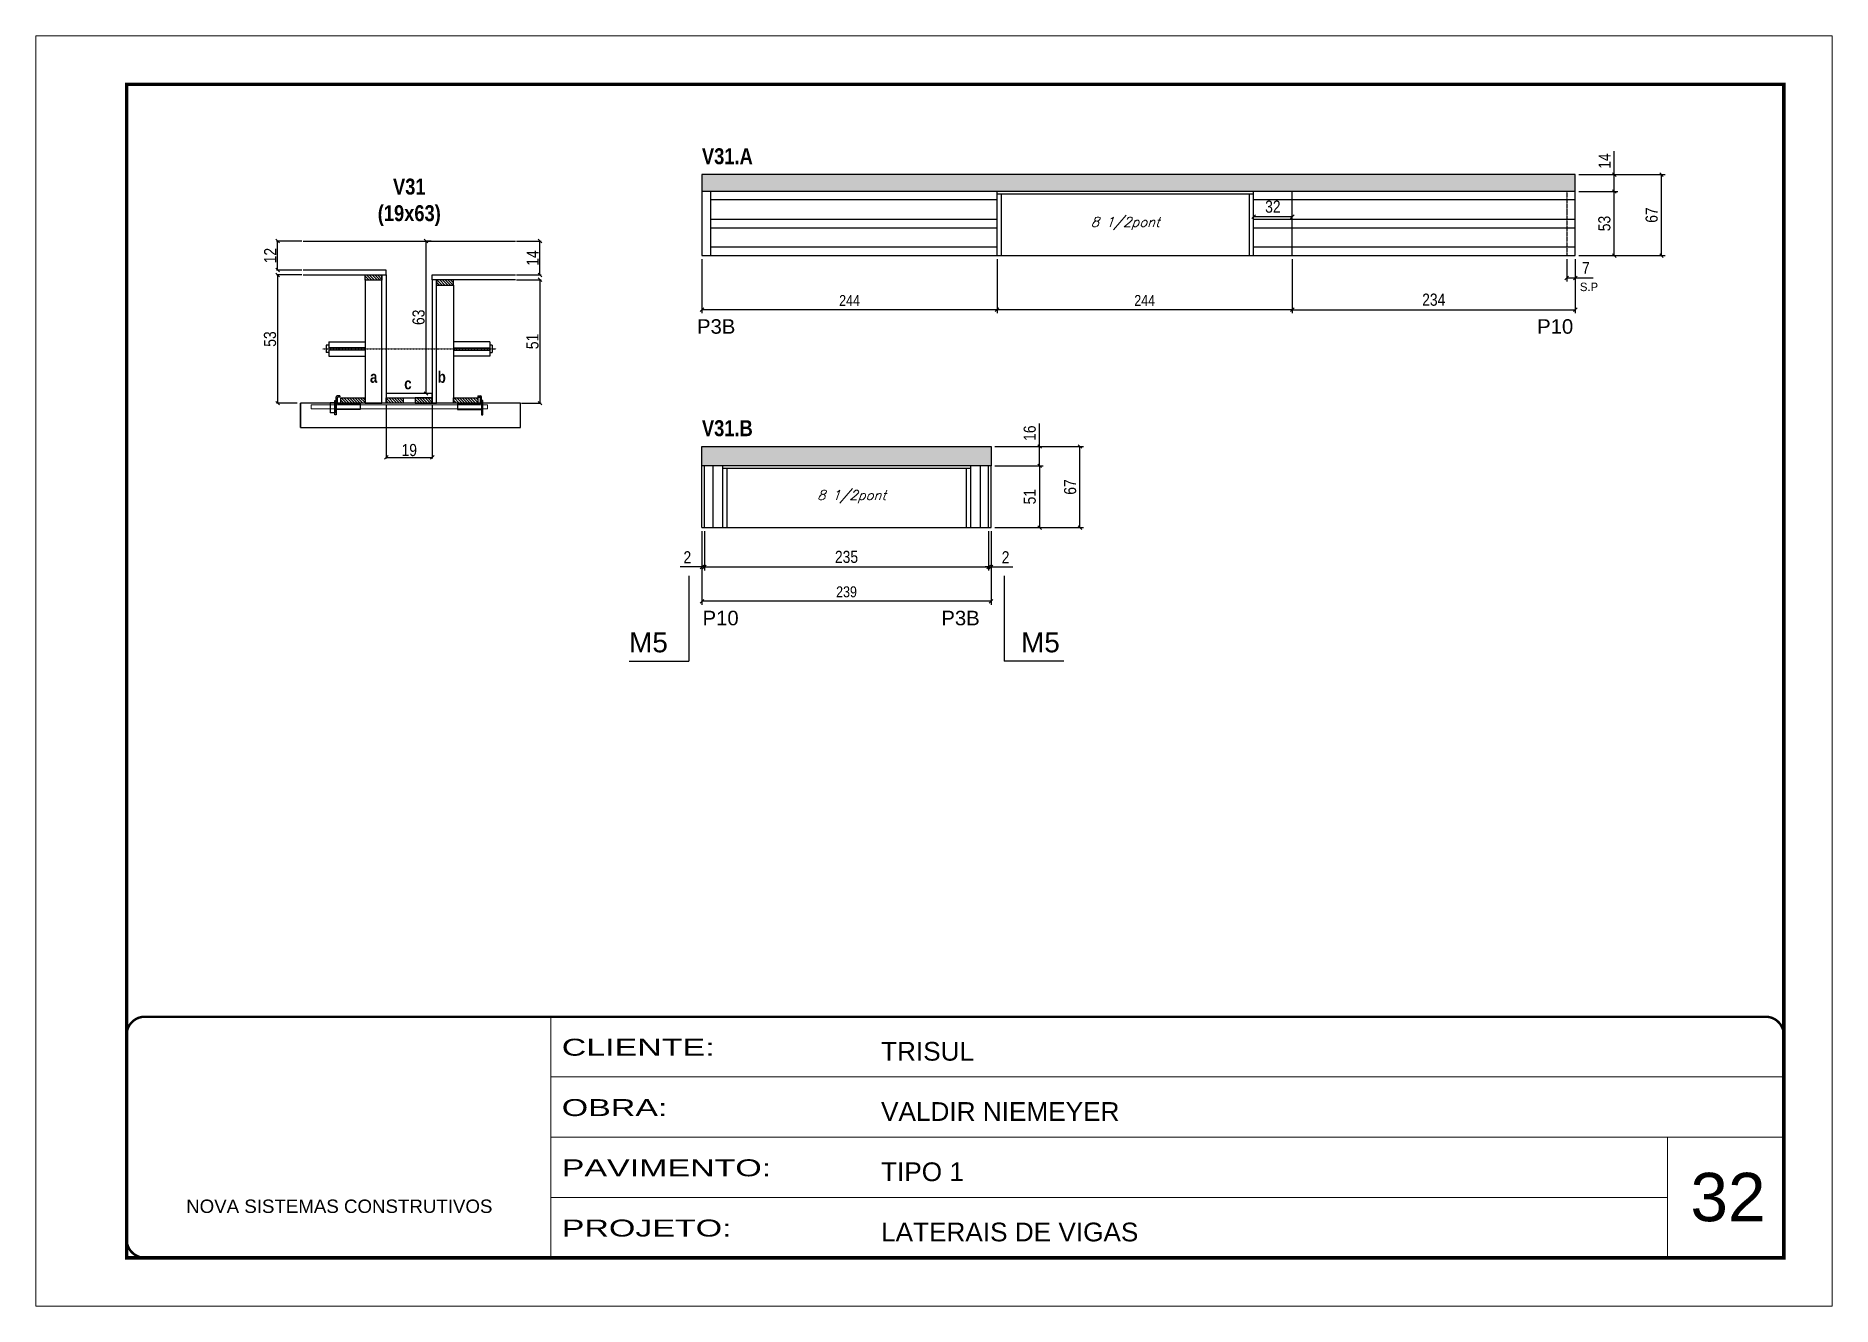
# Model space of a CAD drawing. Extents: x 3330 to 22105, y 1197 to 30204.
# Drawn here: x 8098 to 9583, y 20723 to 21773 of the extents above; entities that cross this region are included whole.
import ezdxf

# ---------------------------------------------------------------- set-up
doc = ezdxf.new("R2010")
doc.units = 0
for name, pattern in [('CONTINUO', [0]), ('DASHED', [0.75, 0.5, -0.25]), ('HIDDEN', [0.375, 0.25, -0.125])]:
    doc.linetypes.add(name, pattern=pattern)
for name, color, linetype in [('5', 5, 'Continuous'), ('barrote', 251, 'Continuous'), ('COTA', 241, 'Continuous'), ('detalhes', 4, 'Continuous'), ('NOMENCLATURA', 7, 'Continuous'), ('Painéis', 200, 'Continuous'), ('presilha', 1, 'Continuous'), ('SARR_2.2x10', 60, 'Continuous'), ('SARR_2.2x7', 40, 'Continuous'), ('SARR_3.5x7', 81, 'Continuous'), ('TENSOR', 3, 'Continuous'), ('texto', 7, 'Continuous')]:
    doc.layers.add(name, color=color, linetype=linetype)
for name, color, linetype, lineweight in [('CARIMBO', 255, 'Continuous', 9), ('CONCRETO', 251, 'Continuous', 25), ('Folhas', 255, 'Continuous', 9), ('SARRAFO DE PRESSAO', 251, 'DASHED', 9), ('SCO-___-LAJ', 2, 'Continuous', 0)]:
    doc.layers.add(name, color=color, linetype=linetype, lineweight=lineweight)
doc.styles.add('ARIAL', font='arial.ttf')
doc.styles.add('COTA TECNICA', font='techl___.ttf', dxfattribs={"height": 10})
doc.styles.add('COTA TECNICA 2X', font='techl___.ttf', dxfattribs={"height": 10})
doc.styles.add('COTA TECNICA-50', font='techl___.ttf', dxfattribs={"height": 9})
doc.styles.add('Romans', font='romans.shx')
doc.styles.add('ROMAS860', font='ROMAS860.SHX')
doc.styles.get("Standard").update_dxf_attribs({"font": 'arial.ttf'})
doc.styles.add('TECNICA', font='techb___.ttf', dxfattribs={"height": 10})
doc.styles.add('Tecnologia', font='')
doc.styles.get('Tecnologia').set_extended_font_data('Forgotten Futurist')
doc.dimstyles.new('COTA PAINEL-50', dxfattribs={"dimtxt": 9, "dimasz": 3, "dimexe": 3, "dimexo": 3, "dimgap": 3, "dimtad": 1, "dimdec": 1, "dimzin": 12, "dimdsep": 46, "dimtxsty": 'COTA TECNICA-50', "dimblk1": 'OBLIQUE', "dimblk2": 'OBLIQUE', "dimsah": 1, "dimcen": 0.9, "dimclrd": 4, "dimclre": 4, "dimclrt": 240, "dimadec": 1, "dimazin": 3, "dimtfac": 1, "dimtdec": 1, "dimtmove": 0, "dimatfit": 3, "dimfxl": 1, "dimtolj": 1, "dimtzin": 12, "dimarcsym": 0})
doc.dimstyles.new('PAINEL', dxfattribs={"dimtxt": 10, "dimasz": 3, "dimexe": 3, "dimexo": 3, "dimgap": 3, "dimtad": 1, "dimdec": 1, "dimzin": 12, "dimdsep": 46, "dimtxsty": 'COTA TECNICA', "dimblk1": 'OBLIQUE', "dimblk2": 'OBLIQUE', "dimsah": 1, "dimcen": 0.9, "dimclrd": 4, "dimclre": 4, "dimclrt": 240, "dimadec": 1, "dimazin": 3, "dimtfac": 1, "dimtdec": 1, "dimtmove": 0, "dimatfit": 3, "dimfxl": 1, "dimtolj": 1, "dimtzin": 12, "dimarcsym": 0})
doc.dimstyles.new('SECAO', dxfattribs={"dimscale": 0.333333, "dimtxt": 5, "dimasz": 9, "dimexe": 3, "dimexo": 3, "dimgap": 3, "dimtad": 1, "dimdec": 1, "dimlfac": 0.5, "dimzin": 12, "dimdsep": 46, "dimtxsty": 'COTA TECNICA 2X', "dimblk1": 'OBLIQUE', "dimblk2": 'OBLIQUE', "dimsah": 1, "dimcen": 0.9, "dimclrd": 4, "dimclre": 4, "dimclrt": 240, "dimadec": 1, "dimazin": 3, "dimtfac": 1, "dimtdec": 1, "dimtmove": 0, "dimatfit": 3, "dimfxl": 1, "dimtolj": 1, "dimtzin": 12, "dimarcsym": 0})

msp = doc.modelspace()

# ---------------------------------------------------------------- texts
at = {"layer": '5', "linetype": 'Continuous'}
for s, rotation, p in [('P3B', 359.99996, (8644.79, 21526.92)), ('P10', 359.99996, (9339.38, 21526.92)), ('P10', 0.00004, (8649.4, 21285.89)), ('P3B', 0.00004, (8846.82, 21285.89))]:
    msp.add_text(s, height=12, rotation=rotation, dxfattribs=at).set_placement(p)
at = {"layer": 'CARIMBO', "style": 'ARIAL'}
msp.add_text('32', height=40, dxfattribs=at).set_placement((9466.09, 20793.24))
at = {"layer": 'detalhes', "style": 'TECNICA'}
for s, p in [('a', (8374.42, 21486.37)), ('c', (8402.72, 21480.95)), ('b', (8430.4, 21486.36))]:
    msp.add_text(s, height=9.6, dxfattribs=at).set_placement(p)
at = {"layer": 'NOMENCLATURA', "style": 'TECNICA'}
for s, p in [('V31.A', (8648.87, 21667.06)), ('V31.B', (8648.87, 21442.22))]:
    msp.add_text(s, height=13.2, dxfattribs=at).set_placement(p)
at = {"layer": 'NOMENCLATURA', "linetype": 'Continuous'}
for p in [(8588.66, 21263.55), (8912.73, 21263.55)]:
    msp.add_text('M5', height=16.5, dxfattribs=at).set_placement(p)
at = {"layer": 'NOMENCLATURA', "insert": (8406.9, 21655.17), "char_height": 13.2, "attachment_point": 2, "style": 'TECNICA'}
msp.add_mtext_dynamic_manual_height_columns('V31\\P(19x63)', width=300.2766, gutter_width=1, heights=[0], dxfattribs=at)
at = {"layer": 'texto', "color": 2, "char_height": 8, "attachment_point": 5, "style": 'Romans'}
for insert in [(8998.87, 21618.04), (8772.62, 21392.2)]:
    msp.add_mtext('{\\Q19;\\C256;8 1/2pont}', dxfattribs=dict(at, insert=insert))
at = {"layer": 'texto', "color": 4, "insert": (9382.26, 21565.59), "char_height": 7, "attachment_point": 5, "style": 'ROMAS860'}
msp.add_mtext('S.P', dxfattribs=at)

# ---------------------------------------------------------------- blocks, each defined once
blk = doc.blocks.new('9999999999')
at = {"color": 30, "linetype": 'CONTINUO'}
for p, q in [((98564.6, 34230.2), (98564.6, 34429.4)), ((98564.6, 34379.6), (99584, 34379.6)), ((98564.6, 34329.8), (99488, 34329.8)), ((99584, 34329.8), (99488, 34329.8)), ((99488, 34329.8), (99488, 34230.2)), ((98564.6, 34280), (99488, 34280))]:
    blk.add_line(p, q, dxfattribs=at)
at = {"color": 30, "linetype": 'CONTINUO', "const_width": 2}
blk.add_lwpolyline([(99584, 34230.2), (99584, 34414.4, 0.414214), (99569, 34429.4), (98229, 34429.4, 0.414214), (98214, 34414.4), (98214, 34245.2, 0.414214), (98229, 34230.2), (99584, 34230.2)], format="xyb", dxfattribs=at)
at = {"layer": 'Folhas'}
blk.add_lwpolyline([(98139, 34190.2), (99624, 34190.2), (99624, 35240.2), (98139, 35240.2)], close=True, dxfattribs=at)
at = {"layer": 'Folhas', "color": 30, "const_width": 3}
blk.add_lwpolyline([(98214, 34230.2), (99584, 34230.2), (99584, 35200.2), (98214, 35200.2)], close=True, dxfattribs=at)
at = {"color": 7, "linetype": 'Continuous', "ltscale": 5, "style": 'ARIAL'}
for s, height, p in [('TRISUL', 15.48, (98837.7, 34393.1)), ('VALDIR NIEMEYER', 15.483, (98837.7, 34343.3)), ('TIPO 1', 15.48, (98837.7, 34293.5)), ('NOVA SISTEMAS CONSTRUTIVOS', 11.059, (98263.2, 34267.2)), ('LATERAIS DE VIGAS', 15.483, (98837.7, 34243.7))]:
    blk.add_text(s, height=height, dxfattribs=at).set_placement(p)
at = {"layer": 'Folhas', "color": 7, "style": 'Tecnologia', "width": 1.5}
for s, p in [('CLIENTE:', (98573.7, 34397.2)), ('OBRA:', (98573.7, 34347.3)), ('PAVIMENTO:', (98573.7, 34297.5)), ('PROJETO:', (98573.7, 34247.7))]:
    blk.add_text(s, height=14, dxfattribs=at).set_placement(p)
blk = doc.blocks.new('PRESILHA METÁLICA 1')
at = {"layer": 'presilha'}
for p, q in [((0, 13), (6, 13)), ((0, 13), (0, 0)), ((6, 0), (0, 0)), ((6, 15.5), (7.5, 15.5)), ((6, -2.5), (6, 15.5)), ((6, 13), (6, 0)), ((7.5, 10.6), (7.5, 19.9)), ((7.5, 15.5), (7.5, -2.5)), ((37.5, 4.1), (7.5, 4.1)), ((12, 21), (8.6, 21)), ((9, 11.6), (9, 18.9)), ((12, 19.5), (9.6, 19.5)), ((37.5, 11), (9.6, 11)), ((12, 21), (12, 19.5)), ((37.5, 11), (37.5, 4.1)), ((7.5, -2.5), (6, -2.5))]:
    blk.add_line(p, q, dxfattribs=at)
for centre, radius, start, end in [((8.6, 19.9), 1.14, 90, 180), ((9.6, 18.9), 0.57, 90, 180), ((9.6, 11.6), 0.57, 180, 270)]:
    blk.add_arc(centre, radius, start, end, dxfattribs=at)
blk = doc.blocks.new('PRESILHA METÁLICA 2')
at = {"layer": 'presilha'}
for p, q in [((-5.2, 23.5), (-5.2, 22)), ((-5.2, 23.5), (-1.9, 23.5)), ((-0.8, 14.6), (-0.8, 22.4)), ((-30.8, 13.5), (-30.8, 6.6)), ((-30.8, 13.5), (-2.8, 13.5)), ((-30.8, 6.6), (-0.8, 6.6)), ((-5.2, 22), (-2.8, 22)), ((-2.2, 14.1), (-2.2, 21.4)), ((0.8, 18), (-0.8, 18)), ((-0.8, 18), (-0.8, 0)), ((-0.8, 0), (0.8, 0)), ((0.8, 0), (0.8, 18))]:
    blk.add_line(p, q, dxfattribs=at)
for centre, radius, start, end in [((-1.9, 22.4), 1.14, 0, 90), ((-2.8, 21.4), 0.57, 0, 90), ((-2.8, 14.1), 0.57, 270, 0)]:
    blk.add_arc(centre, radius, start, end, dxfattribs=at)
blk = doc.blocks.new('_Oblique')
at = {"color": 0, "linetype": 'ByBlock', "lineweight": -2}
blk.add_line((-0.5, -0.5), (0.5, 0.5), dxfattribs=at)
blk = doc.blocks.new('*D2658')
at = {"layer": 'COTA', "color": 4, "lineweight": -2, "transparency": 16777216}
for p, q in [((8495.6, 21571.5), (8515.9, 21571.5)), ((8514.9, 21571.5), (8514.9, 21469.5)), ((8499.7, 21469.5), (8515.9, 21469.5))]:
    blk.add_line(p, q, dxfattribs=at)
at = {"layer": 'Defpoints', "color": 0, "transparency": 16777216}
for p in [(8494.6, 21571.5), (8498.7, 21469.5), (8514.9, 21469.5)]:
    blk.add_point(p, dxfattribs=at)
at = {"layer": 'COTA', "color": 4, "lineweight": -2, "transparency": 16777216, "xscale": 3, "yscale": 3, "zscale": 3}
for p, rotation in [((8514.9, 21571.5), 90), ((8514.9, 21469.5), 270)]:
    blk.add_blockref('_Oblique', p, dxfattribs=dict(at, rotation=rotation))
at = {"layer": 'COTA', "color": 240, "transparency": 16777216, "insert": (8508.8, 21520.5), "char_height": 10, "attachment_point": 5, "rotation": 90, "style": 'COTA TECNICA 2X'}
blk.add_mtext('\\A1;51', dxfattribs=at)
blk = doc.blocks.new('*D2659')
at = {"layer": 'COTA', "color": 4, "lineweight": -2, "transparency": 16777216}
for p, q in [((8495.6, 21603.5), (8515.9, 21603.5)), ((8514.9, 21575.5), (8514.9, 21603.5)), ((8495.6, 21575.5), (8515.9, 21575.5))]:
    blk.add_line(p, q, dxfattribs=at)
at = {"layer": 'Defpoints', "color": 0, "transparency": 16777216}
for p in [(8494.6, 21603.5), (8514.9, 21603.5), (8494.6, 21575.5)]:
    blk.add_point(p, dxfattribs=at)
at = {"layer": 'COTA', "color": 4, "lineweight": -2, "transparency": 16777216, "xscale": 3, "yscale": 3, "zscale": 3}
for p, rotation in [((8514.9, 21603.5), 90), ((8514.9, 21575.5), 270)]:
    blk.add_blockref('_Oblique', p, dxfattribs=dict(at, rotation=rotation))
at = {"layer": 'COTA', "color": 240, "transparency": 16777216, "insert": (8508.9, 21589.5), "char_height": 10, "attachment_point": 5, "rotation": 90, "style": 'COTA TECNICA 2X'}
blk.add_mtext('\\A1;14', dxfattribs=at)
blk = doc.blocks.new('*D2660')
at = {"layer": 'COTA', "color": 4, "lineweight": -2, "transparency": 16777216}
for p, q in [((8318.2, 21575.5), (8297, 21575.5)), ((8298, 21575.5), (8298, 21469.5)), ((8314.1, 21469.5), (8297, 21469.5))]:
    blk.add_line(p, q, dxfattribs=at)
at = {"layer": 'Defpoints', "color": 0, "transparency": 16777216}
for p in [(8319.2, 21575.5), (8298, 21469.5), (8315.1, 21469.5)]:
    blk.add_point(p, dxfattribs=at)
at = {"layer": 'COTA', "color": 4, "lineweight": -2, "transparency": 16777216, "xscale": 3, "yscale": 3, "zscale": 3}
for p, rotation in [((8298, 21575.5), 90), ((8298, 21469.5), 270)]:
    blk.add_blockref('_Oblique', p, dxfattribs=dict(at, rotation=rotation))
at = {"layer": 'COTA', "color": 240, "transparency": 16777216, "insert": (8291.8, 21522.5), "char_height": 10, "attachment_point": 5, "rotation": 90, "style": 'COTA TECNICA 2X'}
blk.add_mtext('\\A1;53', dxfattribs=at)
blk = doc.blocks.new('*D2661')
at = {"layer": 'COTA', "color": 4, "lineweight": -2, "transparency": 16777216}
for p, q in [((8424.9, 21603.5), (8419.8, 21603.5)), ((8420.8, 21477.5), (8420.8, 21603.5)), ((8424.9, 21477.5), (8419.8, 21477.5))]:
    blk.add_line(p, q, dxfattribs=at)
at = {"layer": 'Defpoints', "color": 0, "transparency": 16777216}
for p in [(8420.8, 21603.5), (8425.9, 21603.5), (8425.9, 21477.5)]:
    blk.add_point(p, dxfattribs=at)
at = {"layer": 'COTA', "color": 4, "lineweight": -2, "transparency": 16777216, "xscale": 3, "yscale": 3, "zscale": 3}
for p, rotation in [((8420.8, 21603.5), 90), ((8420.8, 21477.5), 270)]:
    blk.add_blockref('_Oblique', p, dxfattribs=dict(at, rotation=rotation))
at = {"layer": 'COTA', "color": 240, "transparency": 16777216, "insert": (8414.6, 21540.5), "char_height": 10, "attachment_point": 5, "rotation": 90, "style": 'COTA TECNICA 2X'}
blk.add_mtext('\\A1;63', dxfattribs=at)
blk = doc.blocks.new('*D2662')
at = {"layer": 'COTA', "color": 4, "lineweight": -2, "transparency": 16777216}
for p, q in [((8318.2, 21603.5), (8297, 21603.5)), ((8298, 21579.5), (8298, 21603.5)), ((8318.2, 21579.5), (8297, 21579.5))]:
    blk.add_line(p, q, dxfattribs=at)
at = {"layer": 'Defpoints', "color": 0, "transparency": 16777216}
for p in [(8298, 21603.5), (8319.2, 21603.5), (8319.2, 21579.5)]:
    blk.add_point(p, dxfattribs=at)
at = {"layer": 'COTA', "color": 4, "lineweight": -2, "transparency": 16777216, "xscale": 3, "yscale": 3, "zscale": 3}
for p, rotation in [((8298, 21603.5), 90), ((8298, 21579.5), 270)]:
    blk.add_blockref('_Oblique', p, dxfattribs=dict(at, rotation=rotation))
at = {"layer": 'COTA', "color": 240, "transparency": 16777216, "insert": (8291.9, 21591.5), "char_height": 10, "attachment_point": 5, "rotation": 90, "style": 'COTA TECNICA 2X'}
blk.add_mtext('\\A1;12', dxfattribs=at)
blk = doc.blocks.new('*D2663')
at = {"layer": 'COTA', "color": 4, "lineweight": -2, "transparency": 16777216}
for p, q in [((8387.9, 21468.5), (8387.9, 21423.7)), ((8425.9, 21468.5), (8425.9, 21423.7)), ((8387.9, 21424.7), (8425.9, 21424.7))]:
    blk.add_line(p, q, dxfattribs=at)
at = {"layer": 'Defpoints', "color": 0, "transparency": 16777216}
for p in [(8387.9, 21469.5), (8425.9, 21469.5), (8425.9, 21424.7)]:
    blk.add_point(p, dxfattribs=at)
at = {"layer": 'COTA', "color": 4, "lineweight": -2, "transparency": 16777216, "xscale": 3, "yscale": 3, "zscale": 3, "rotation": 180}
blk.add_blockref('_Oblique', (8387.9, 21424.7), dxfattribs=at)
at = {"layer": 'COTA', "color": 4, "lineweight": -2, "transparency": 16777216, "xscale": 3, "yscale": 3, "zscale": 3}
blk.add_blockref('_Oblique', (8425.9, 21424.7), dxfattribs=at)
at = {"layer": 'COTA', "color": 240, "transparency": 16777216, "insert": (8406.9, 21430.7), "char_height": 10, "attachment_point": 5, "style": 'COTA TECNICA 2X'}
blk.add_mtext('\\A1;19', dxfattribs=at)
blk = doc.blocks.new('*D2664')
at = {"layer": 'COTA', "color": 4, "linetype": 'ByBlock', "lineweight": -2, "transparency": 16777216}
for p, q in [((8892.9, 21588.5), (8892.9, 21543.8)), ((9136.9, 21588.5), (9136.9, 21543.8)), ((9136.9, 21546.8), (8892.9, 21546.8))]:
    blk.add_line(p, q, dxfattribs=at)
at = {"layer": 'Defpoints', "color": 0, "linetype": 'ByBlock', "transparency": 16777216}
for p in [(8892.9, 21591.5), (9136.9, 21591.5), (8892.9, 21546.8)]:
    blk.add_point(p, dxfattribs=at)
at = {"layer": 'COTA', "color": 4, "linetype": 'ByBlock', "lineweight": -2, "transparency": 16777216, "xscale": 3, "yscale": 3, "zscale": 3, "rotation": 180}
blk.add_blockref('_Oblique', (8892.9, 21546.8), dxfattribs=at)
at = {"layer": 'COTA', "color": 4, "linetype": 'ByBlock', "lineweight": -2, "transparency": 16777216, "xscale": 3, "yscale": 3, "zscale": 3}
blk.add_blockref('_Oblique', (9136.9, 21546.8), dxfattribs=at)
at = {"layer": 'COTA', "color": 240, "linetype": 'ByBlock', "transparency": 16777216, "insert": (9014.9, 21554.4), "char_height": 9, "attachment_point": 5, "style": 'COTA TECNICA-50'}
blk.add_mtext('\\A1;244', dxfattribs=at)
blk = doc.blocks.new('*D2665')
at = {"layer": 'COTA', "color": 4, "linetype": 'ByBlock', "lineweight": -2, "transparency": 16777216}
for p, q in [((8648.9, 21588.5), (8648.9, 21543.8)), ((8892.9, 21588.5), (8892.9, 21543.8)), ((8892.9, 21546.8), (8648.9, 21546.8))]:
    blk.add_line(p, q, dxfattribs=at)
at = {"layer": 'Defpoints', "color": 0, "linetype": 'ByBlock', "transparency": 16777216}
for p in [(8648.9, 21591.5), (8892.9, 21591.5), (8648.9, 21546.8)]:
    blk.add_point(p, dxfattribs=at)
at = {"layer": 'COTA', "color": 4, "linetype": 'ByBlock', "lineweight": -2, "transparency": 16777216, "xscale": 3, "yscale": 3, "zscale": 3, "rotation": 180}
blk.add_blockref('_Oblique', (8648.9, 21546.8), dxfattribs=at)
at = {"layer": 'COTA', "color": 4, "linetype": 'ByBlock', "lineweight": -2, "transparency": 16777216, "xscale": 3, "yscale": 3, "zscale": 3}
blk.add_blockref('_Oblique', (8892.9, 21546.8), dxfattribs=at)
at = {"layer": 'COTA', "color": 240, "linetype": 'ByBlock', "transparency": 16777216, "insert": (8770.9, 21554.4), "char_height": 9, "attachment_point": 5, "style": 'COTA TECNICA-50'}
blk.add_mtext('\\A1;244', dxfattribs=at)
blk = doc.blocks.new('*D2666')
at = {"layer": 'COTA', "color": 4, "linetype": 'ByBlock', "lineweight": -2, "transparency": 16777216}
for p, q in [((9136.9, 21588.5), (9136.9, 21543.8)), ((9370.9, 21588.5), (9370.9, 21543.8)), ((9136.9, 21546.8), (9370.9, 21546.8))]:
    blk.add_line(p, q, dxfattribs=at)
at = {"layer": 'Defpoints', "color": 0, "linetype": 'ByBlock', "transparency": 16777216}
for p in [(9136.9, 21591.5), (9370.9, 21591.5), (9370.9, 21546.8)]:
    blk.add_point(p, dxfattribs=at)
at = {"layer": 'COTA', "color": 4, "linetype": 'ByBlock', "lineweight": -2, "transparency": 16777216, "xscale": 3, "yscale": 3, "zscale": 3, "rotation": 180}
blk.add_blockref('_Oblique', (9136.9, 21546.8), dxfattribs=at)
at = {"layer": 'COTA', "color": 4, "linetype": 'ByBlock', "lineweight": -2, "transparency": 16777216, "xscale": 3, "yscale": 3, "zscale": 3}
blk.add_blockref('_Oblique', (9370.9, 21546.8), dxfattribs=at)
at = {"layer": 'COTA', "color": 240, "linetype": 'ByBlock', "transparency": 16777216, "insert": (9253.9, 21555), "char_height": 10, "attachment_point": 5, "style": 'COTA TECNICA'}
blk.add_mtext('\\A1;234', dxfattribs=at)
blk = doc.blocks.new('*D2667')
at = {"layer": 'COTA', "color": 4, "linetype": 'ByBlock', "lineweight": -2, "transparency": 16777216}
for p, q in [((9373.9, 21644.5), (9406.2, 21644.5)), ((9403.2, 21591.5), (9403.2, 21644.5)), ((9373.9, 21591.5), (9406.2, 21591.5))]:
    blk.add_line(p, q, dxfattribs=at)
at = {"layer": 'Defpoints', "color": 0, "linetype": 'ByBlock', "transparency": 16777216}
for p in [(9370.9, 21644.5), (9403.2, 21644.5), (9370.9, 21591.5)]:
    blk.add_point(p, dxfattribs=at)
at = {"layer": 'COTA', "color": 4, "linetype": 'ByBlock', "lineweight": -2, "transparency": 16777216, "xscale": 3, "yscale": 3, "zscale": 3}
for p, rotation in [((9403.2, 21644.5), 90), ((9403.2, 21591.5), 270)]:
    blk.add_blockref('_Oblique', p, dxfattribs=dict(at, rotation=rotation))
at = {"layer": 'COTA', "color": 240, "linetype": 'ByBlock', "transparency": 16777216, "insert": (9395, 21618), "char_height": 10, "attachment_point": 5, "rotation": 90, "style": 'COTA TECNICA'}
blk.add_mtext('\\A1;53', dxfattribs=at)
blk = doc.blocks.new('*D2668')
at = {"layer": 'COTA', "color": 4, "linetype": 'ByBlock', "lineweight": -2, "transparency": 16777216}
for p, q in [((9403.2, 21658.5), (9403.2, 21677.7)), ((9373.9, 21658.5), (9406.2, 21658.5)), ((9403.2, 21644.5), (9403.2, 21658.5)), ((9373.9, 21644.5), (9406.2, 21644.5))]:
    blk.add_line(p, q, dxfattribs=at)
at = {"layer": 'Defpoints', "color": 0, "linetype": 'ByBlock', "transparency": 16777216}
for p in [(9370.9, 21658.5), (9403.2, 21658.5), (9370.9, 21644.5)]:
    blk.add_point(p, dxfattribs=at)
at = {"layer": 'COTA', "color": 4, "linetype": 'ByBlock', "lineweight": -2, "transparency": 16777216, "xscale": 3, "yscale": 3, "zscale": 3}
for p, rotation in [((9403.2, 21658.5), 90), ((9403.2, 21644.5), 270)]:
    blk.add_blockref('_Oblique', p, dxfattribs=dict(at, rotation=rotation))
at = {"layer": 'COTA', "color": 240, "linetype": 'ByBlock', "transparency": 16777216, "insert": (9395.2, 21669.6), "char_height": 10, "attachment_point": 5, "rotation": 90, "style": 'COTA TECNICA'}
blk.add_mtext('\\A1;14', dxfattribs=at)
blk = doc.blocks.new('*D2669')
at = {"layer": 'COTA', "color": 4, "linetype": 'ByBlock', "lineweight": -2, "transparency": 16777216}
for p, q in [((9373.9, 21658.5), (9445.2, 21658.5)), ((9442.2, 21591.5), (9442.2, 21658.5)), ((9373.9, 21591.5), (9445.2, 21591.5))]:
    blk.add_line(p, q, dxfattribs=at)
at = {"layer": 'Defpoints', "color": 0, "linetype": 'ByBlock', "transparency": 16777216}
for p in [(9370.9, 21658.5), (9442.2, 21658.5), (9370.9, 21591.5)]:
    blk.add_point(p, dxfattribs=at)
at = {"layer": 'COTA', "color": 4, "linetype": 'ByBlock', "lineweight": -2, "transparency": 16777216, "xscale": 3, "yscale": 3, "zscale": 3}
for p, rotation in [((9442.2, 21658.5), 90), ((9442.2, 21591.5), 270)]:
    blk.add_blockref('_Oblique', p, dxfattribs=dict(at, rotation=rotation))
at = {"layer": 'COTA', "color": 240, "linetype": 'ByBlock', "transparency": 16777216, "insert": (9434.1, 21625), "char_height": 10, "attachment_point": 5, "rotation": 90, "style": 'COTA TECNICA'}
blk.add_mtext('\\A1;67', dxfattribs=at)
blk = doc.blocks.new('*D2670')
at = {"layer": 'COTA', "color": 4, "linetype": 'ByBlock', "lineweight": -2, "transparency": 16777216}
for p, q in [((9363.9, 21588.5), (9363.9, 21570.1)), ((9370.9, 21588.5), (9370.9, 21570.1)), ((9363.9, 21573.1), (9370.9, 21573.1)), ((9370.9, 21573.1), (9385.6, 21573.1))]:
    blk.add_line(p, q, dxfattribs=at)
at = {"layer": 'Defpoints', "color": 0, "linetype": 'ByBlock', "transparency": 16777216}
for p in [(9363.9, 21591.5), (9370.9, 21591.5), (9370.9, 21573.1)]:
    blk.add_point(p, dxfattribs=at)
at = {"layer": 'COTA', "color": 4, "linetype": 'ByBlock', "lineweight": -2, "transparency": 16777216, "xscale": 3, "yscale": 3, "zscale": 3, "rotation": 180}
blk.add_blockref('_Oblique', (9363.9, 21573.1), dxfattribs=at)
at = {"layer": 'COTA', "color": 4, "linetype": 'ByBlock', "lineweight": -2, "transparency": 16777216, "xscale": 3, "yscale": 3, "zscale": 3}
blk.add_blockref('_Oblique', (9370.9, 21573.1), dxfattribs=at)
at = {"layer": 'COTA', "color": 240, "linetype": 'ByBlock', "transparency": 16777216, "insert": (9379.7, 21581.2), "char_height": 10, "attachment_point": 5, "style": 'COTA TECNICA'}
blk.add_mtext('\\A1;7', dxfattribs=at)
blk = doc.blocks.new('*D2671')
at = {"layer": 'COTA', "color": 4, "linetype": 'ByBlock', "lineweight": -2, "transparency": 16777216}
for p, q in [((9104.9, 21624.2), (9104.9, 21626.6)), ((9136.9, 21623.6), (9104.9, 21623.6)), ((9136.9, 21624.2), (9136.9, 21626.6))]:
    blk.add_line(p, q, dxfattribs=at)
at = {"layer": 'Defpoints', "color": 0, "linetype": 'ByBlock', "transparency": 16777216}
for p in [(9104.9, 21623.6), (9104.9, 21621.2), (9136.9, 21621.2)]:
    blk.add_point(p, dxfattribs=at)
at = {"layer": 'COTA', "color": 4, "linetype": 'ByBlock', "lineweight": -2, "transparency": 16777216, "xscale": 3, "yscale": 3, "zscale": 3, "rotation": 180}
blk.add_blockref('_Oblique', (9104.9, 21623.6), dxfattribs=at)
at = {"layer": 'COTA', "color": 4, "linetype": 'ByBlock', "lineweight": -2, "transparency": 16777216, "xscale": 3, "yscale": 3, "zscale": 3}
blk.add_blockref('_Oblique', (9136.9, 21623.6), dxfattribs=at)
at = {"layer": 'COTA', "color": 240, "linetype": 'ByBlock', "transparency": 16777216, "insert": (9120.9, 21631.9), "char_height": 10, "attachment_point": 5, "style": 'COTA TECNICA'}
blk.add_mtext('\\A1;32', dxfattribs=at)
blk = doc.blocks.new('*D2672')
at = {"layer": 'COTA', "color": 4, "linetype": 'ByBlock', "lineweight": -2, "transparency": 16777216}
for p, q in [((8648.9, 21363.7), (8648.9, 21302.8)), ((8887.9, 21363.7), (8887.9, 21302.8)), ((8887.9, 21305.8), (8648.9, 21305.8))]:
    blk.add_line(p, q, dxfattribs=at)
at = {"layer": 'Defpoints', "color": 0, "linetype": 'ByBlock', "transparency": 16777216}
for p in [(8648.9, 21366.7), (8887.9, 21366.7), (8648.9, 21305.8)]:
    blk.add_point(p, dxfattribs=at)
at = {"layer": 'COTA', "color": 4, "linetype": 'ByBlock', "lineweight": -2, "transparency": 16777216, "xscale": 3, "yscale": 3, "zscale": 3, "rotation": 180}
blk.add_blockref('_Oblique', (8648.9, 21305.8), dxfattribs=at)
at = {"layer": 'COTA', "color": 4, "linetype": 'ByBlock', "lineweight": -2, "transparency": 16777216, "xscale": 3, "yscale": 3, "zscale": 3}
blk.add_blockref('_Oblique', (8887.9, 21305.8), dxfattribs=at)
at = {"layer": 'COTA', "color": 240, "linetype": 'ByBlock', "transparency": 16777216, "insert": (8768.4, 21313.5), "char_height": 9, "attachment_point": 5, "style": 'COTA TECNICA-50'}
blk.add_mtext('\\A1;239', dxfattribs=at)
blk = doc.blocks.new('*D2673')
at = {"layer": 'COTA', "color": 4, "linetype": 'ByBlock', "lineweight": -2, "transparency": 16777216}
for p, q in [((8650.9, 21363.7), (8650.9, 21331.1)), ((8885.9, 21363.7), (8885.9, 21331.1)), ((8650.9, 21334.1), (8885.9, 21334.1))]:
    blk.add_line(p, q, dxfattribs=at)
at = {"layer": 'Defpoints', "color": 0, "linetype": 'ByBlock', "transparency": 16777216}
for p in [(8650.9, 21366.7), (8885.9, 21366.7), (8885.9, 21334.1)]:
    blk.add_point(p, dxfattribs=at)
at = {"layer": 'COTA', "color": 4, "linetype": 'ByBlock', "lineweight": -2, "transparency": 16777216, "xscale": 3, "yscale": 3, "zscale": 3, "rotation": 180}
blk.add_blockref('_Oblique', (8650.9, 21334.1), dxfattribs=at)
at = {"layer": 'COTA', "color": 4, "linetype": 'ByBlock', "lineweight": -2, "transparency": 16777216, "xscale": 3, "yscale": 3, "zscale": 3}
blk.add_blockref('_Oblique', (8885.9, 21334.1), dxfattribs=at)
at = {"layer": 'COTA', "color": 240, "linetype": 'ByBlock', "transparency": 16777216, "insert": (8768.4, 21342.4), "char_height": 10, "attachment_point": 5, "style": 'COTA TECNICA'}
blk.add_mtext('\\A1;235', dxfattribs=at)
blk = doc.blocks.new('*D2674')
at = {"layer": 'COTA', "color": 4, "linetype": 'ByBlock', "lineweight": -2, "transparency": 16777216}
for p, q in [((8885.9, 21363.7), (8885.9, 21331.1)), ((8887.9, 21363.7), (8887.9, 21331.1)), ((8885.9, 21334.1), (8882.9, 21334.1)), ((8885.9, 21334.1), (8887.9, 21334.1)), ((8887.9, 21334.1), (8906, 21334.1))]:
    blk.add_line(p, q, dxfattribs=at)
at = {"layer": 'Defpoints', "color": 0, "linetype": 'ByBlock', "transparency": 16777216}
for p in [(8885.9, 21366.7), (8887.9, 21366.7), (8887.9, 21334.1)]:
    blk.add_point(p, dxfattribs=at)
at = {"layer": 'COTA', "color": 4, "linetype": 'ByBlock', "lineweight": -2, "transparency": 16777216, "xscale": 3, "yscale": 3, "zscale": 3}
blk.add_blockref('_Oblique', (8885.9, 21334.1), dxfattribs=at)
at = {"layer": 'COTA', "color": 4, "linetype": 'ByBlock', "lineweight": -2, "transparency": 16777216, "xscale": 3, "yscale": 3, "zscale": 3, "rotation": 180}
blk.add_blockref('_Oblique', (8887.9, 21334.1), dxfattribs=at)
at = {"layer": 'COTA', "color": 240, "linetype": 'ByBlock', "transparency": 16777216, "insert": (8899.9, 21342.1), "char_height": 10, "attachment_point": 5, "style": 'COTA TECNICA'}
blk.add_mtext('\\A1;2', dxfattribs=at)
blk = doc.blocks.new('*D2711')
at = {"layer": 'COTA', "color": 4, "linetype": 'ByBlock', "lineweight": -2, "transparency": 16777216}
for p, q in [((8648.9, 21363.7), (8648.9, 21331.1)), ((8650.9, 21363.7), (8650.9, 21331.1)), ((8648.9, 21334.1), (8630.8, 21334.1)), ((8650.9, 21334.1), (8648.9, 21334.1)), ((8650.9, 21334.1), (8653.9, 21334.1))]:
    blk.add_line(p, q, dxfattribs=at)
at = {"layer": 'Defpoints', "color": 0, "linetype": 'ByBlock', "transparency": 16777216}
for p in [(8648.9, 21366.7), (8650.9, 21366.7), (8648.9, 21334.1)]:
    blk.add_point(p, dxfattribs=at)
at = {"layer": 'COTA', "color": 4, "linetype": 'ByBlock', "lineweight": -2, "transparency": 16777216, "xscale": 3, "yscale": 3, "zscale": 3}
blk.add_blockref('_Oblique', (8648.9, 21334.1), dxfattribs=at)
at = {"layer": 'COTA', "color": 4, "linetype": 'ByBlock', "lineweight": -2, "transparency": 16777216, "xscale": 3, "yscale": 3, "zscale": 3, "rotation": 180}
blk.add_blockref('_Oblique', (8650.9, 21334.1), dxfattribs=at)
at = {"layer": 'COTA', "color": 240, "linetype": 'ByBlock', "transparency": 16777216, "insert": (8636.8, 21342.1), "char_height": 10, "attachment_point": 5, "style": 'COTA TECNICA'}
blk.add_mtext('\\A1;2', dxfattribs=at)
blk = doc.blocks.new('*D2712')
at = {"layer": 'COTA', "color": 4, "linetype": 'ByBlock', "lineweight": -2, "transparency": 16777216}
for p, q in [((8890.9, 21417.7), (8931, 21417.7)), ((8928, 21417.7), (8928, 21366.7)), ((8890.9, 21366.7), (8931, 21366.7))]:
    blk.add_line(p, q, dxfattribs=at)
at = {"layer": 'Defpoints', "color": 0, "linetype": 'ByBlock', "transparency": 16777216}
for p in [(8887.9, 21417.7), (8887.9, 21366.7), (8928, 21366.7)]:
    blk.add_point(p, dxfattribs=at)
at = {"layer": 'COTA', "color": 4, "linetype": 'ByBlock', "lineweight": -2, "transparency": 16777216, "xscale": 3, "yscale": 3, "zscale": 3}
for p, rotation in [((8928, 21417.7), 90), ((8928, 21366.7), 270)]:
    blk.add_blockref('_Oblique', p, dxfattribs=dict(at, rotation=rotation))
at = {"layer": 'COTA', "color": 240, "linetype": 'ByBlock', "transparency": 16777216, "insert": (8919.9, 21392.2), "char_height": 10, "attachment_point": 5, "rotation": 90, "style": 'COTA TECNICA'}
blk.add_mtext('\\A1;51', dxfattribs=at)
blk = doc.blocks.new('*D2713')
at = {"layer": 'COTA', "color": 4, "linetype": 'ByBlock', "lineweight": -2, "transparency": 16777216}
for p, q in [((8928, 21433.7), (8928, 21452.7)), ((8890.9, 21433.7), (8931, 21433.7)), ((8928, 21417.7), (8928, 21433.7)), ((8890.9, 21417.7), (8931, 21417.7))]:
    blk.add_line(p, q, dxfattribs=at)
at = {"layer": 'Defpoints', "color": 0, "linetype": 'ByBlock', "transparency": 16777216}
for p in [(8887.9, 21433.7), (8928, 21433.7), (8887.9, 21417.7)]:
    blk.add_point(p, dxfattribs=at)
at = {"layer": 'COTA', "color": 4, "linetype": 'ByBlock', "lineweight": -2, "transparency": 16777216, "xscale": 3, "yscale": 3, "zscale": 3}
for p, rotation in [((8928, 21433.7), 90), ((8928, 21417.7), 270)]:
    blk.add_blockref('_Oblique', p, dxfattribs=dict(at, rotation=rotation))
at = {"layer": 'COTA', "color": 240, "linetype": 'ByBlock', "transparency": 16777216, "insert": (8919.9, 21444.7), "char_height": 10, "attachment_point": 5, "rotation": 90, "style": 'COTA TECNICA'}
blk.add_mtext('\\A1;16', dxfattribs=at)
blk = doc.blocks.new('*D2714')
at = {"layer": 'COTA', "color": 4, "linetype": 'ByBlock', "lineweight": -2, "transparency": 16777216}
for p, q in [((8890.9, 21433.7), (8964.4, 21433.7)), ((8961.4, 21366.7), (8961.4, 21433.7)), ((8890.9, 21366.7), (8964.4, 21366.7))]:
    blk.add_line(p, q, dxfattribs=at)
at = {"layer": 'Defpoints', "color": 0, "linetype": 'ByBlock', "transparency": 16777216}
for p in [(8887.9, 21433.7), (8961.4, 21433.7), (8887.9, 21366.7)]:
    blk.add_point(p, dxfattribs=at)
at = {"layer": 'COTA', "color": 4, "linetype": 'ByBlock', "lineweight": -2, "transparency": 16777216, "xscale": 3, "yscale": 3, "zscale": 3}
for p, rotation in [((8961.4, 21433.7), 90), ((8961.4, 21366.7), 270)]:
    blk.add_blockref('_Oblique', p, dxfattribs=dict(at, rotation=rotation))
at = {"layer": 'COTA', "color": 240, "linetype": 'ByBlock', "transparency": 16777216, "insert": (8953.3, 21400.2), "char_height": 10, "attachment_point": 5, "rotation": 90, "style": 'COTA TECNICA'}
blk.add_mtext('\\A1;67', dxfattribs=at)

# ---------------------------------------------------------------- dimensions: what is measured, and where the dimension line sits
at = {"layer": 'COTA', "linetype": 'ByBlock'}
for base, p1, p2, picture, middle in [((9403.23, 21658.54), (9370.87, 21644.54), (9370.87, 21658.54), '*D2668', (9395.16, 21669.6)), ((9442.17, 21658.54), (9370.87, 21591.54), (9370.87, 21658.54), '*D2669', (9434.07, 21625.04)), ((9403.23, 21644.54), (9370.87, 21591.54), (9370.87, 21644.54), '*D2667', (9395.01, 21618.04)), ((8927.97, 21433.7), (8887.87, 21417.7), (8887.87, 21433.7), '*D2713', (8919.87, 21444.71)), ((8961.44, 21433.7), (8887.87, 21366.7), (8887.87, 21433.7), '*D2714', (8953.34, 21400.2)), ((8927.97, 21366.7), (8887.87, 21417.7), (8887.87, 21366.7), '*D2712', (8919.86, 21392.2))]:
    dim = msp.add_linear_dim(base=base, p1=p1, p2=p2, angle=90, dimstyle='PAINEL', dxfattribs=at)
    dim.commit()
    dim.dimension.update_dxf_attribs({"geometry": picture, "text_midpoint": middle})
for base, p1, p2, picture, middle in [((9104.87, 21623.64), (9136.87, 21621.24), (9104.87, 21621.24), '*D2671', (9120.87, 21631.86)), ((9370.87, 21546.82), (9136.87, 21591.54), (9370.87, 21591.54), '*D2666', (9253.87, 21555.04)), ((9370.87, 21573.09), (9363.87, 21591.54), (9370.87, 21591.54), '*D2670', (9379.74, 21581.16)), ((8648.87, 21334.13), (8650.87, 21366.7), (8648.87, 21366.7), '*D2711', (8636.82, 21342.13)), ((8885.87, 21334.13), (8650.87, 21366.7), (8885.87, 21366.7), '*D2673', (8768.37, 21342.35)), ((8887.87, 21334.13), (8885.87, 21366.7), (8887.87, 21366.7), '*D2674', (8899.93, 21342.13))]:
    dim = msp.add_linear_dim(base=base, p1=p1, p2=p2, dimstyle='PAINEL', dxfattribs=at)
    dim.commit()
    dim.dimension.update_dxf_attribs({"geometry": picture, "text_midpoint": middle})
at = {"layer": 'COTA'}
for base, p1, p2, picture, middle in [((8297.98, 21603.48), (8319.2, 21579.48), (8319.2, 21603.48), '*D2662', (8291.92, 21591.48)), ((8420.83, 21603.48), (8425.9, 21477.48), (8425.9, 21603.48), '*D2661', (8414.61, 21540.48)), ((8514.95, 21603.48), (8494.6, 21575.48), (8494.6, 21603.48), '*D2659', (8508.87, 21589.48)), ((8297.98, 21469.48, 0), (8319.2, 21575.48), (8315.09, 21469.48, 0), '*D2660', (8291.76, 21522.48, 0)), ((8514.95, 21469.48, 0), (8494.6, 21571.48), (8498.71, 21469.48, 0), '*D2658', (8508.84, 21520.48, 0))]:
    dim = msp.add_linear_dim(base=base, p1=p1, p2=p2, angle=90, dimstyle='SECAO', dxfattribs=at)
    dim.commit()
    dim.dimension.update_dxf_attribs({"geometry": picture, "text_midpoint": middle})
at = {"layer": 'COTA', "linetype": 'ByBlock'}
dim = msp.add_linear_dim(base=(8648.87, 21546.82), p1=(8892.87, 21591.54), p2=(8648.87, 21591.54), angle=180, dimstyle='COTA PAINEL-50', override={"dimarcsym": 1}, dxfattribs=at)
dim.commit()
dim.dimension.update_dxf_attribs({"geometry": '*D2665', "text_midpoint": (8770.87, 21554.38)})
for base, p1, p2, picture, middle in [((8892.87, 21546.82), (9136.87, 21591.54), (8892.87, 21591.54), '*D2664', (9014.87, 21554.38)), ((8648.87, 21305.79), (8887.87, 21366.7), (8648.87, 21366.7), '*D2672', (8768.37, 21313.51))]:
    dim = msp.add_linear_dim(base=base, p1=p1, p2=p2, dimstyle='COTA PAINEL-50', override={"dimarcsym": 1}, dxfattribs=at)
    dim.commit()
    dim.dimension.update_dxf_attribs({"geometry": picture, "text_midpoint": middle})
at = {"layer": 'COTA'}
dim = msp.add_linear_dim(base=(8425.9, 21424.65), p1=(8387.9, 21469.48), p2=(8425.9, 21469.48), dimstyle='SECAO', dxfattribs=at)
dim.commit()
dim.dimension.update_dxf_attribs({"geometry": '*D2663', "text_midpoint": (8406.9, 21430.74)})

# ---------------------------------------------------------------- hatches: boundary and pattern name
at = {"layer": 'COTA', "linetype": 'ByBlock'}
h = msp.add_hatch(dxfattribs=at)
h.set_pattern_fill('AR-CONC', color=256, scale=0.03)
h.set_pattern_definition([(50, (-125654.041, -6309.572), (5.46554007, -0.47817257), [0.5715, -6.2865]), (355, (-125654.041, -6309.572), (-1.05730264, 5.73170536), [0.4572, -5.02921753]), (100.4514447, (-125653.5854, -6309.612), (4.40823741, 5.25353256), [0.48570026, -5.34270734]), (46.1842, (-125654.041, -6308.048), (8.13237123, -1.26126984), [0.85725, -9.42975]), (96.6355576, (-125653.363, -6308.153), (7.122124, 7.42278374), [0.7285507, -8.01406824]), (351.184151, (-125654.041, -6308.048), (7.122124, 7.42278374), [0.685799, -7.54379196]), (21, (-125653.279, -6308.429), (4.54843174, -3.06795595), [0.5715, -6.2865]), (326, (-125653.279, -6308.429), (1.85406085, 5.52563898), [0.4572, -5.0292]), (71.451445, (-125652.9, -6308.685), (6.40249258, 2.45768307), [0.48570026, -5.34269813]), (37.5, (-125654.0408, -6309.5722), (0.092658098, 2.536651166), [0, -4.96824, 0, -5.1054, 0, -5.04825]), (7.5, (-125654.0408, -6309.5722), (2.004589875, 3.005417245), [0, -2.91084, 0, -4.85394, 0, -1.92405]), (327.5, (-125655.74, -6309.5722), (4.067717855, -0.17186232), [0, -1.905, 0, -5.9436, 0, -7.8867]), (317.5, (-125656.502, -6309.5722), (4.44387544, 0.76279473), [0, -2.4765, 0, -3.94716, 0, -5.6007])])
h.paths.add_polyline_path([(9370.87, 21644.54), (9370.87, 21658.54), (8648.87, 21658.54), (8648.87, 21644.54)])
h = msp.add_hatch(dxfattribs=at)
h.set_pattern_fill('AR-CONC', color=256, scale=0.03)
h.set_pattern_definition([(50, (-124166.433, -5427.082), (5.46554007, -0.47817257), [0.5715, -6.2865]), (355, (-124166.433, -5427.082), (-1.05730264, 5.73170536), [0.4572, -5.02921753]), (100.4514447, (-124165.978, -5427.122), (4.40823741, 5.25353256), [0.48570026, -5.34270734]), (46.1842, (-124166.433, -5425.558), (8.13237123, -1.26126984), [0.85725, -9.42975]), (96.6355576, (-124165.7555, -5425.663), (7.122124, 7.42278374), [0.7285507, -8.01406824]), (351.184151, (-124166.433, -5425.558), (7.122124, 7.42278374), [0.685799, -7.54379196]), (21, (-124165.671, -5425.939), (4.54843174, -3.06795595), [0.5715, -6.2865]), (326, (-124165.671, -5425.939), (1.85406085, 5.52563898), [0.4572, -5.0292]), (71.451445, (-124165.292, -5426.195), (6.40249258, 2.45768307), [0.48570026, -5.34269813]), (37.5, (-124166.4332, -5427.0821), (0.092658098, 2.536651166), [0, -4.96824, 0, -5.1054, 0, -5.04825]), (7.5, (-124166.4332, -5427.0821), (2.004589875, 3.005417245), [0, -2.91084, 0, -4.85394, 0, -1.92405]), (327.5, (-124168.1325, -5427.0821), (4.067717855, -0.17186232), [0, -1.905, 0, -5.9436, 0, -7.8867]), (317.5, (-124168.8945, -5427.082), (4.44387544, 0.76279473), [0, -2.4765, 0, -3.94716, 0, -5.6007])])
h.paths.add_polyline_path([(8648.87, 21433.7), (8648.87, 21417.7), (8887.87, 21417.7), (8887.87, 21433.7)])
at = {"layer": 'SARR_2.2x10'}
h = msp.add_hatch(dxfattribs=at)
h.set_pattern_fill('ANSI31', color=256, scale=0.5, angle=90)
h.set_pattern_definition([(135, (41543.837, -102042.693), (-1.122532015, -1.122532015), [])])
h.paths.add_polyline_path([(8350.3, 21473.88), (8350.3, 21469.48), (8370.3, 21469.48), (8370.3, 21473.88)])
h = msp.add_hatch(dxfattribs=at)
h.set_pattern_fill('ANSI31', color=256, scale=0.5, angle=90)
h.set_pattern_definition([(135, (41637.037, -102042.693), (-1.122532015, -1.122532015), [])])
h.paths.add_polyline_path([(8443.5, 21473.88), (8443.5, 21469.48), (8463.5, 21469.48), (8463.5, 21473.88)])
at = {"layer": 'SARR_2.2x7'}
h = msp.add_hatch(dxfattribs=at)
h.set_pattern_fill('ANSI31', color=256, scale=0.5, angle=90)
h.set_pattern_definition([(135, (41537.837, -101941.093), (-1.122532015, -1.122532015), [])])
h.paths.add_polyline_path([(8384.3, 21575.48), (8384.3, 21571.08), (8370.3, 21571.08), (8370.3, 21575.48)])
h = msp.add_hatch(dxfattribs=at)
h.set_pattern_fill('ANSI31', color=256, scale=0.5, angle=90)
h.set_pattern_definition([(135, (41557.837, -101945.093), (-1.122532015, -1.122532015), [])])
h.paths.add_polyline_path([(8429.5, 21571.48), (8429.5, 21567.08), (8443.5, 21567.08), (8443.5, 21571.48)])
h = msp.add_hatch(dxfattribs=at)
h.set_pattern_fill('ANSI31', color=256, scale=0.5, angle=90)
h.set_pattern_definition([(135, (41623.437, -102042.693), (-1.122532015, -1.122532015), [])])
h.paths.add_polyline_path([(8401.9, 21469.48), (8401.9, 21473.88), (8387.9, 21473.88), (8387.9, 21469.48)])
h = msp.add_hatch(dxfattribs=at)
h.set_pattern_fill('ANSI31', color=256, scale=0.5, angle=90)
h.set_pattern_definition([(135, (41561.437, -102042.693), (-1.122532015, -1.122532015), [])])
h.paths.add_polyline_path([(8411.9, 21469.48), (8411.9, 21473.88), (8425.9, 21473.88), (8425.9, 21469.48)])

# ---------------------------------------------------------------- linework, layer by layer
at = {"ltscale": 3}
for p, q in [((8340.3, 21520.33), (8340.3, 21508.33)), ((8340.3, 21520.33), (8370.3, 21520.33)), ((8473.5, 21520.33), (8443.5, 21520.33)), ((8473.5, 21520.33), (8473.5, 21508.33)), ((8338.3, 21517.33), (8338.3, 21511.33)), ((8340.3, 21517.33), (8338.3, 21517.33)), ((8340.3, 21511.33), (8338.3, 21511.33)), ((8370.3, 21515.33), (8340.3, 21515.33)), ((8370.3, 21513.33), (8340.3, 21513.33)), ((8340.3, 21508.33), (8370.3, 21508.33)), ((8443.5, 21515.33), (8473.5, 21515.33)), ((8443.5, 21513.33), (8473.5, 21513.33)), ((8473.5, 21508.33), (8443.5, 21508.33)), ((8475.5, 21517.33), (8473.5, 21517.33)), ((8473.5, 21511.33), (8475.5, 21511.33)), ((8475.5, 21517.33), (8475.5, 21511.33))]:
    msp.add_line(p, q, dxfattribs=at)
at = {"layer": 'barrote'}
msp.add_lwpolyline([(8316.84, 21449.48), (8498.76, 21449.48), (8498.76, 21469.48), (8316.84, 21469.48)], close=True, dxfattribs=at)
at = {"layer": 'CONCRETO', "linetype": 'Continuous'}
msp.add_line((8319.2, 21603.48), (8494.6, 21603.48), dxfattribs=at)
at = {"layer": 'COTA', "linetype": 'ByBlock'}
for p, q in [((9370.87, 21658.54), (8648.87, 21658.54)), ((8648.87, 21658.54), (8648.87, 21644.54)), ((9370.87, 21644.54), (9370.87, 21658.54)), ((8648.87, 21417.7), (8648.87, 21433.7)), ((8648.87, 21433.7), (8887.87, 21433.7)), ((8887.87, 21433.7), (8887.87, 21417.7))]:
    msp.add_line(p, q, dxfattribs=at)
at = {"layer": 'detalhes', "color": 250}
msp.add_line((8316.84, 21449.48), (8316.84, 21469.48), dxfattribs=at)
at = {"layer": 'NOMENCLATURA', "linetype": 'Continuous'}
for p, q in [((8638.05, 21326.9), (8638.05, 21256.36)), ((8898.69, 21326.9), (8898.69, 21256.36)), ((8588.66, 21256.36), (8638.05, 21256.36)), ((8948.09, 21256.36), (8898.69, 21256.36))]:
    msp.add_line(p, q, dxfattribs=at)
at = {"layer": 'Painéis', "linetype": 'Continuous'}
for p, q in [((8648.87, 21644.54), (8648.87, 21591.54)), ((9370.87, 21644.54), (8648.87, 21644.54)), ((8892.87, 21591.54), (8892.87, 21644.54)), ((9136.87, 21591.54), (9136.87, 21644.54)), ((9370.87, 21591.54), (9370.87, 21644.54)), ((8648.87, 21591.54), (9370.87, 21591.54)), ((8887.87, 21417.7), (8648.87, 21417.7)), ((8648.87, 21366.7), (8648.87, 21417.7)), ((8650.87, 21366.7), (8650.87, 21417.7)), ((8885.87, 21366.7), (8885.87, 21417.7)), ((8887.87, 21366.7), (8887.87, 21417.7)), ((8648.87, 21366.7), (8887.87, 21366.7))]:
    msp.add_line(p, q, dxfattribs=at)
at = {"layer": 'Painéis', "linetype": 'Continuous', "elevation": 0}
for points in [[(8319.2, 21575.48), (8387.9, 21575.48), (8387.9, 21579.48), (8319.2, 21579.48)], [(8494.6, 21571.48), (8425.9, 21571.48), (8425.9, 21575.48), (8494.6, 21575.48)]]:
    msp.add_lwpolyline(points, dxfattribs=at)
at = {"layer": 'Painéis', "linetype": 'Continuous'}
for points in [[(8384.3, 21469.48), (8384.3, 21575.48), (8387.9, 21575.48), (8387.9, 21469.48)], [(8429.5, 21469.48), (8429.5, 21571.48), (8425.9, 21571.48), (8425.9, 21469.48)], [(8425.9, 21477.48), (8387.9, 21477.48), (8387.9, 21473.88), (8425.9, 21473.88)]]:
    msp.add_lwpolyline(points, close=True, dxfattribs=at)
at = {"layer": 'SARR_2.2x10'}
for points in [[(8350.3, 21473.88), (8370.3, 21473.88), (8370.3, 21469.48), (8350.3, 21469.48)], [(8443.5, 21473.88), (8463.5, 21473.88), (8463.5, 21469.48), (8443.5, 21469.48)]]:
    msp.add_lwpolyline(points, close=True, dxfattribs=at)
at = {"layer": 'SARR_2.2x7', "linetype": 'Continuous'}
for p, q in [((8655.87, 21644.54), (8655.87, 21591.54)), ((8892.87, 21637.54), (8655.87, 21637.54)), ((9104.87, 21642.34), (8892.87, 21642.34)), ((9136.87, 21637.54), (9104.87, 21637.54)), ((9370.87, 21637.54), (9136.87, 21637.54)), ((8892.87, 21621.24), (8655.87, 21621.24)), ((8892.87, 21614.24), (8655.87, 21614.24)), ((9136.87, 21621.24), (9104.87, 21621.24)), ((9136.87, 21614.24), (9104.87, 21614.24)), ((9370.87, 21621.24), (9136.87, 21621.24)), ((9370.87, 21614.24), (9136.87, 21614.24)), ((8892.87, 21598.54), (8655.87, 21598.54)), ((9136.87, 21598.54), (9104.87, 21598.54)), ((9370.87, 21598.54), (9136.87, 21598.54)), ((8657.87, 21417.7), (8657.87, 21366.7)), ((8870.87, 21415.5), (8665.87, 21415.5)), ((8878.87, 21417.7), (8878.87, 21366.7))]:
    msp.add_line(p, q, dxfattribs=at)
at = {"layer": 'SARR_2.2x7', "linetype": 'HIDDEN'}
msp.add_line((9363.87, 21644.54), (9363.87, 21591.54), dxfattribs=at)
at = {"layer": 'SARR_2.2x7', "elevation": 0}
for points in [[(8370.3, 21575.48), (8384.3, 21575.48), (8384.3, 21571.08), (8370.3, 21571.08)], [(8443.5, 21571.48), (8429.5, 21571.48), (8429.5, 21567.08), (8443.5, 21567.08)]]:
    msp.add_lwpolyline(points, close=True, dxfattribs=at)
at = {"layer": 'SARR_2.2x7'}
for points in [[(8387.9, 21473.88), (8401.9, 21473.88), (8401.9, 21469.48), (8387.9, 21469.48)], [(8425.9, 21473.88), (8411.9, 21473.88), (8411.9, 21469.48), (8425.9, 21469.48)]]:
    msp.add_lwpolyline(points, close=True, dxfattribs=at)
at = {"layer": 'SARR_3.5x7'}
for p, q in [((8896.37, 21642.34), (8896.37, 21591.54)), ((9101.37, 21642.34), (9101.37, 21591.54)), ((9104.87, 21591.54), (9104.87, 21644.54)), ((8665.87, 21417.7), (8665.87, 21366.7)), ((8669.37, 21415.5), (8669.37, 21366.7)), ((8867.37, 21415.5), (8867.37, 21366.7)), ((8870.87, 21417.7), (8870.87, 21366.7))]:
    msp.add_line(p, q, dxfattribs=at)
for points in [[(8384.3, 21571.08), (8370.3, 21571.08), (8370.3, 21469.48), (8384.3, 21469.48)], [(8429.5, 21567.08), (8443.5, 21567.08), (8443.5, 21469.48), (8429.5, 21469.48)]]:
    msp.add_lwpolyline(points, close=True, dxfattribs=at)
at = {"layer": 'SCO-___-LAJ', "color": 1}
msp.add_lwpolyline([(8325.85, 21468.14), (8471.61, 21468.14), (8471.61, 21464.94), (8325.85, 21464.94)], close=True, dxfattribs=at)
at = {"layer": 'TENSOR', "linetype": 'HIDDEN', "ltscale": 0.5}
msp.add_line((8335.3, 21514.33), (8478.8, 21514.33), dxfattribs=at)

# ---------------------------------------------------------------- block references
at = {"layer": 'presilha', "xscale": 0.6666666666666666, "yscale": 0.6666666666666666, "zscale": 0.6666666666666666}
for name, p in [('PRESILHA METÁLICA 1', (8341.43, 21461.51)), ('PRESILHA METÁLICA 2', (8467.18, 21459.84))]:
    msp.add_blockref(name, p, dxfattribs=at)
at = {"layer": 'SARRAFO DE PRESSAO', "color": 6, "linetype": 'ByBlock'}
msp.add_blockref('9999999999', (-90040.75, -13467.11), dxfattribs=at)

msp.set_redraw_order([(e.dxf.handle, doc.entitydb.next_handle()) for e in msp.query("TEXT MTEXT ATTDEF DIMENSION ARC_DIMENSION")])  # texts and dimensions are drawn at this point

doc.saveas('drawing.dxf')
